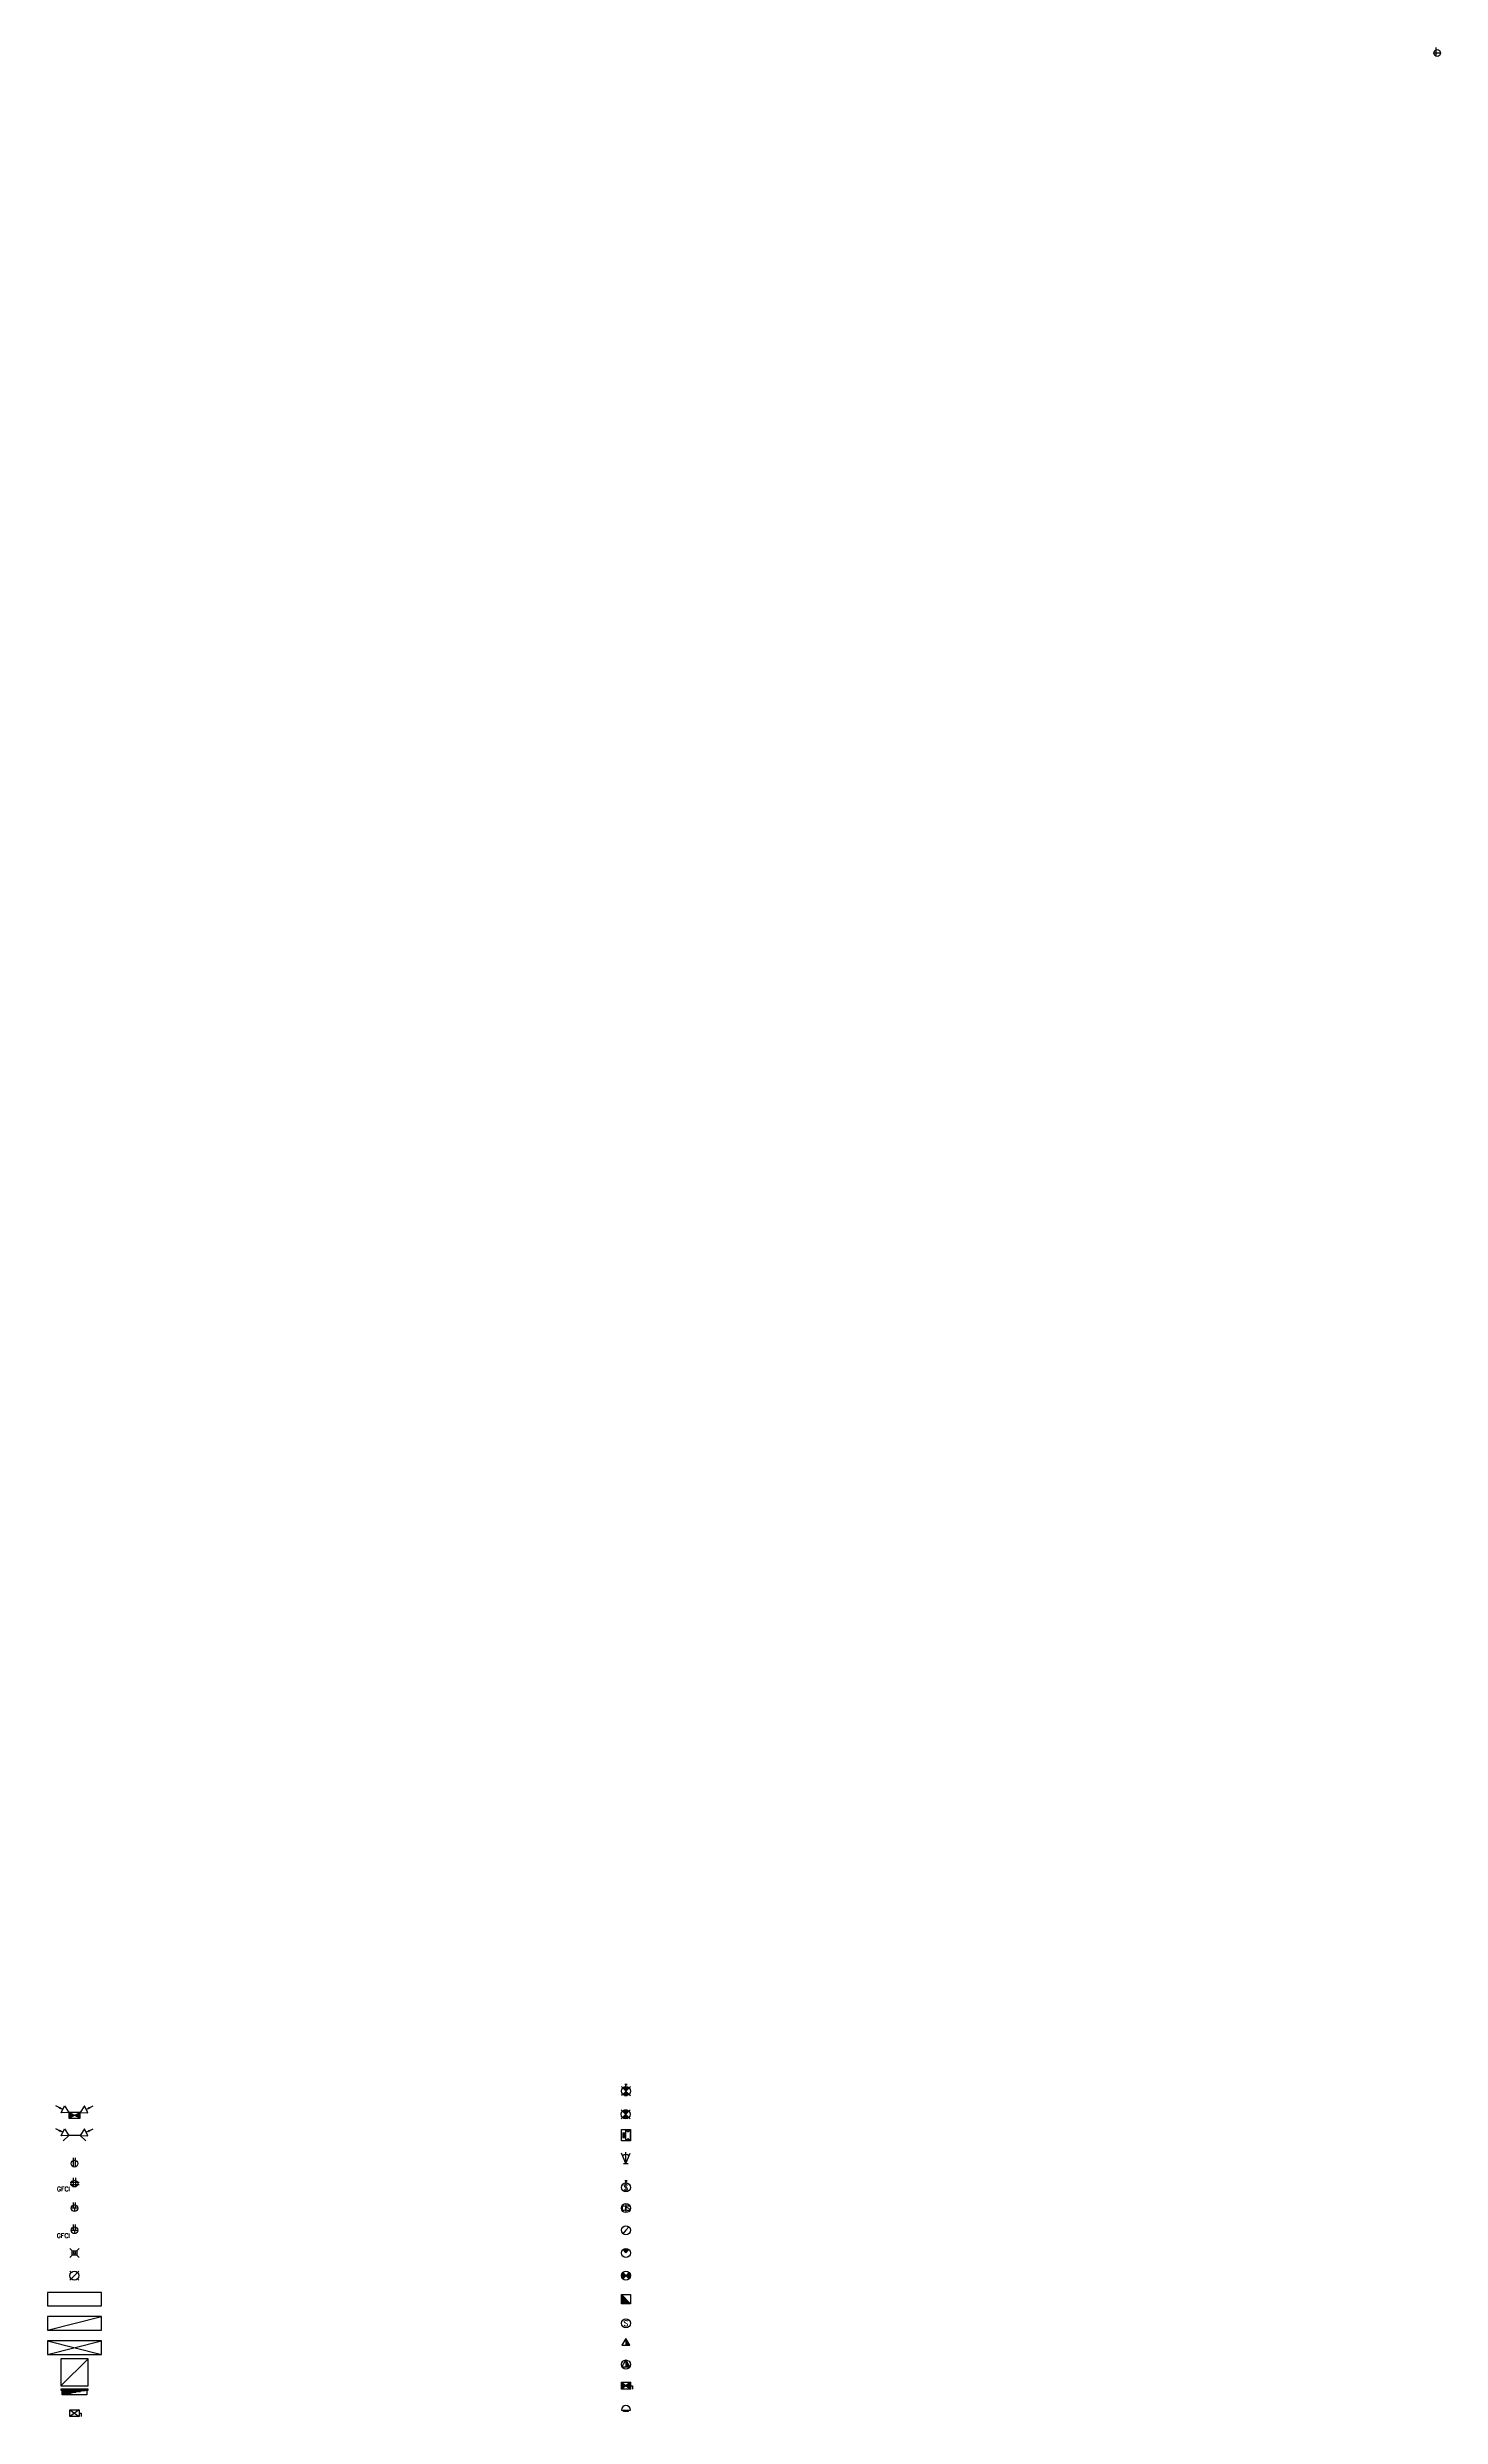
# Model space of a CAD drawing. Header units: millimetres. Extents: x 5414 to 278894, y 4264 to 146383.
# Drawn here: x 48295 to 79128, y 93933 to 146383 of the extents above; entities that cross this region are included whole.
import ezdxf
from ezdxf.enums import TextEntityAlignment as Align

# ---------------------------------------------------------------- set-up
doc = ezdxf.new("R2010")
doc.units = ezdxf.units.MM
doc.styles.add('ROMANS 100', font='romans.shx', dxfattribs={"height": 100})
doc.styles.add('ROMANS 125', font='romans.shx', dxfattribs={"height": 125})

# ---------------------------------------------------------------- blocks, each defined once
blk = doc.blocks.new('*U288')
for p, q in [((25, 0), (-25, 0)), ((0, 0), (0, -200)), ((0, -50), (0, 0)), ((0, 0), (25, 0)), ((0, -50), (0, -250))]:
    blk.add_line(p, q)
blk.add_circle((0, -150), 100)
at = {"style": 'ROMANS 125'}
blk.add_text('S', height=125, dxfattribs=at).set_placement((0, -150), align=Align.MIDDLE_CENTER)
at = {"style": 'ROMANS 100'}
for tag, p in [('SPECIAL', (1, -469)), ('CIRCUIT', (1, -234)), ('ROOM', (1, -359))]:
    blk.add_attdef(tag, text='', height=100, dxfattribs=at).set_placement(p, align=Align.TOP_CENTER)
blk = doc.blocks.new('*U274')
at = {"transparency": 33554687}
h = blk.add_hatch(dxfattribs=at)
h.set_pattern_fill('LINE', color=256, scale=150)
h.set_pattern_definition([(0, (0, 0), (0, 18.75), [])])
h.paths.add_polyline_path([(-71, 71), (0, 0), (71, 71, 0.414214)])
h.paths.add_polyline_path([(-71, -71, 0.414214), (71, -71), (0, 0)])
for p, q in [((-100, 100), (-71, 71)), ((71, 71), (-71, -71)), ((-71, 71), (71, -71)), ((25, 150), (-25, 150)), ((0, 100), (0, 150)), ((0, 150), (25, 150)), ((100, 100), (71, 71)), ((-71, -71), (-100, -100)), ((71, -71), (100, -100))]:
    blk.add_line(p, q)
blk.add_circle((0, 0), 100)
blk = doc.blocks.new('*U273')
at = {"transparency": 33554687}
h = blk.add_hatch(dxfattribs=at)
h.set_pattern_fill('LINE', color=256, scale=150)
h.set_pattern_definition([(0, (-22805.316, -22524.634), (0, 18.75), [])])
h.paths.add_polyline_path([(-125, 125), (-125, 0), (0, 62)])
h.paths.add_polyline_path([(125, 125), (0, 62), (125, 0)])
for p, q in [((-259, 192), (-411, 268)), ((125, 125), (-125, 125)), ((-125, 125), (-125, 0)), ((-125, 0), (125, 125)), ((125, 0), (-125, 125)), ((125, 0), (-125, 125)), ((-125, 0), (125, 0)), ((125, 0), (125, 125)), ((259, 192), (411, 268))]:
    blk.add_line(p, q)
for points in [[(-304, 214, 50, 0, 0), (-411, 268, 0, 0, 0)], [(304, 214, 50, 0, 0), (411, 268, 0, 0, 0)]]:
    blk.add_lwpolyline(points, format="xyseb")
for points in [[(-125, 125), (-298, 115), (-220, 270)], [(125, 125), (298, 115), (220, 270)]]:
    blk.add_lwpolyline(points, close=True)
at = {"style": 'ROMANS 100', "flags": 1}
for tag, p in [('BATTERYPACK', (5, -176)), ('SPECIAL', (15, -453)), ('ROOM', (15, -306))]:
    blk.add_attdef(tag, text='', height=100, dxfattribs=at).set_placement(p, align=Align.TOP_CENTER)
at = {"style": 'ROMANS 100'}
blk.add_attdef('CIRCUIT', text='', height=100, dxfattribs=at).set_placement((15, -40), align=Align.TOP_CENTER)
blk = doc.blocks.new('*U275')
for p, q in [((-259, 192), (-411, 268)), ((-125, 125), (-250, 0)), ((125, 125), (-125, 125)), ((125, 125), (250, 0)), ((259, 192), (411, 268))]:
    blk.add_line(p, q)
for points in [[(-304, 214, 50, 0, 0), (-411, 268, 0, 0, 0)], [(304, 214, 50, 0, 0), (411, 268, 0, 0, 0)]]:
    blk.add_lwpolyline(points, format="xyseb")
for points in [[(-125, 125), (-298, 115), (-220, 270)], [(125, 125), (298, 115), (220, 270)]]:
    blk.add_lwpolyline(points, close=True)
at = {"style": 'ROMANS 100', "flags": 1}
for tag, p in [('BATTERYPACK', (5, -176)), ('SPECIAL', (15, -453)), ('ROOM', (15, -306))]:
    blk.add_attdef(tag, text='', height=100, dxfattribs=at).set_placement(p, align=Align.TOP_CENTER)
at = {"style": 'ROMANS 100'}
blk.add_attdef('CIRCUIT', text='', height=100, dxfattribs=at).set_placement((15, -40), align=Align.TOP_CENTER)
blk = doc.blocks.new('*U11')
blk.add_line((100, -32), (-100, -32))
blk.add_lwpolyline([(50, -20), (-50, -20), (-50, 0), (50, 0)], close=True)
blk.add_arc((0, -32), 100, 180, 0)
at = {"style": 'ROMANS 100'}
blk.add_attdef('CIRCUIT', text='', height=100, dxfattribs=at).set_placement((1, -225), align=Align.TOP_CENTER)
at = {"style": 'ROMANS 100', "flags": 1}
for tag, p in [('ROOM', (1, -377)), ('SPECIAL', (1, -530))]:
    blk.add_attdef(tag, text='', height=100, dxfattribs=at).set_placement(p, align=Align.TOP_CENTER)
blk = doc.blocks.new('*U276')
at = {"rotation": 180}
blk.add_blockref('*U11', (0, 0), dxfattribs=at)
at = {"style": 'ROMANS 100'}
for tag, p in [('FIREZONE', (7, -17)), ('SPECIAL', (7, -273)), ('ROOM', (7, -141))]:
    blk.add_attdef(tag, text='', height=100, dxfattribs=at).set_placement(p, align=Align.TOP_CENTER)
blk = doc.blocks.new('*U278')
for p, q in [((0, 0), (-65, -76)), ((65, 76), (0, 0))]:
    blk.add_line(p, q)
blk.add_circle((0, 0), 100)
at = {"style": 'ROMANS 100'}
for tag, p in [('FIREZONE', (6, -128)), ('SPECIAL', (6, -363)), ('ROOM', (6, -253))]:
    blk.add_attdef(tag, text='', height=100, dxfattribs=at).set_placement(p, align=Align.TOP_CENTER)
blk = doc.blocks.new('*U279')
at = {"transparency": 33554687}
h = blk.add_hatch(color=256, dxfattribs=at)
h.dxf.hatch_style = 1
h.paths.add_polyline_path([(65, 76, 0.371601), (-65, 76), (0, 0)])
for p, q in [((0, 0), (-65, 76)), ((65, 76), (0, 0))]:
    blk.add_line(p, q)
blk.add_circle((0, 0), 100)
at = {"style": 'ROMANS 100', "flags": 1}
for tag, p in [('FIREZONE', (-6, -123)), ('SPECIAL', (6, -363)), ('ROOM', (6, -253))]:
    blk.add_attdef(tag, text='', height=100, dxfattribs=at).set_placement(p, align=Align.TOP_CENTER)
blk = doc.blocks.new('*U270')
at = {"transparency": 33554687}
h = blk.add_hatch(dxfattribs=at)
h.set_pattern_fill('LINE', color=256, scale=150)
h.set_pattern_definition([(0, (-23364.035, -21347.374), (0, 18.75), [])])
h.paths.add_polyline_path([(-100, -200), (100, -200), (-100, 0)])
for p, q in [((-100, 0), (100, 0)), ((-100, -200), (-100, 0)), ((-100, 0), (100, -200)), ((100, 0), (100, -200)), ((100, -200), (-100, -200))]:
    blk.add_line(p, q)
at = {"style": 'ROMANS 100'}
blk.add_attdef('FIREZONE', text='', height=100, dxfattribs=at).set_placement((3, -226), align=Align.TOP_CENTER)
at = {"style": 'ROMANS 100', "flags": 1}
for tag, p in [('SPECIAL', (3, -461)), ('ROOM', (3, -350))]:
    blk.add_attdef(tag, text='', height=100, dxfattribs=at).set_placement(p, align=Align.TOP_CENTER)
blk = doc.blocks.new('CEILING RECESSED SPEAKER')
blk.add_circle((0, 0), 100)
at = {"style": 'ROMANS 125'}
blk.add_text('S', height=125, dxfattribs=at).set_placement((0, 0), align=Align.MIDDLE_CENTER)
at = {"style": 'ROMANS 100'}
blk.add_attdef('FIREZONE', text='', height=100, dxfattribs=at).set_placement((8, -128), align=Align.TOP_CENTER)
at = {"style": 'ROMANS 100', "flags": 1}
for tag, p in [('SPECIAL', (8, -363)), ('ROOM', (8, -253))]:
    blk.add_attdef(tag, text='', height=100, dxfattribs=at).set_placement(p, align=Align.TOP_CENTER)
blk = doc.blocks.new('*U271')
for p, q in [((0, 0), (-96, 231)), ((-50, 0), (50, 0)), ((0, 0), (0, 250)), ((0, 0), (96, 231))]:
    blk.add_line(p, q)
blk.add_arc((0, 100), 100, 45, 135)
at = {"style": 'ROMANS 100', "flags": 1}
for tag, p in [('SPECIAL', (31, -274)), ('ROOM', (31, -164))]:
    blk.add_attdef(tag, text='', height=100, dxfattribs=at).set_placement(p, align=Align.TOP_CENTER)
at = {"style": 'ROMANS 100'}
blk.add_attdef('CIRCUIT', text='', height=100, dxfattribs=at).set_placement((31, -39), align=Align.TOP_CENTER)
blk = doc.blocks.new('*U272')
for p, q in [((-75, -75), (-25, -75)), ((-75, -100), (-25, -100)), ((-75, -125), (-25, -125)), ((-75, -150), (-25, -150)), ((-75, -175), (-25, -175)), ((0, -245), (0, -5)), ((0, -5), (95, -5)), ((95, -245), (0, -245)), ((15, -20), (5, -20)), ((15, -230), (5, -230)), ((15, -20), (15, -10)), ((15, -20), (48, -53)), ((15, -230), (48, -198)), ((15, -230), (15, -240)), ((80, -20), (48, -53)), ((80, -230), (48, -198)), ((80, -20), (80, -10)), ((80, -20), (90, -20)), ((80, -230), (80, -240)), ((80, -230), (90, -230)), ((95, -5), (95, -245))]:
    blk.add_line(p, q)
blk.add_lwpolyline([(100, 0), (100, -250), (-100, -250), (-100, 0)], close=True)
at = {"style": 'ROMANS 100'}
blk.add_attdef('FIREZONE', text='', height=100, dxfattribs=at).set_placement((8, -272), align=Align.TOP_CENTER)
at = {"style": 'ROMANS 100', "flags": 1}
for tag, p in [('SPECIAL', (8, -507)), ('ROOM', (8, -397))]:
    blk.add_attdef(tag, text='', height=100, dxfattribs=at).set_placement(p, align=Align.TOP_CENTER)
blk = doc.blocks.new('COMBINATION MAGNETIC STARTER')
at = {"transparency": 33554687}
h = blk.add_hatch(dxfattribs=at)
h.set_pattern_fill('LINE', color=256, scale=150)
h.set_pattern_definition([(0, (-23229.699, -19529.58), (0, 18.75), [])])
h.paths.add_polyline_path([(-100, 0), (-100, -150), (0, -75)])
h.paths.add_polyline_path([(0, -75), (100, -150), (100, 0)])
for p, q in [((-100, 0), (100, 0)), ((-100, -150), (-100, 0)), ((-100, 0), (100, -150)), ((100, 0), (-100, -150)), ((100, 0), (100, -150)), ((100, -150), (-100, -150)), ((100, -75), (150, -75)), ((150, -75), (150, -150))]:
    blk.add_line(p, q)
at = {"style": 'ROMANS 100', "flags": 1}
for tag, p in [('SPECIAL', (6, -306)), ('ROOM', (6, -178))]:
    blk.add_attdef(tag, text='', height=100, dxfattribs=at).set_placement(p, align=Align.TOP_CENTER)
blk = doc.blocks.new('RECESSED MOUNTED ELECTRICAL')
h = blk.add_hatch()
h.set_pattern_fill('LINE', color=256, scale=150)
h.set_pattern_definition([(0, (-2909.979, -7585.174), (0, 18.75), [])])
h.paths.add_polyline_path([(-275, 0), (-275, -100), (275, 0)])
for p, q in [((300, 25), (-300, 25)), ((-300, 25), (-300, 0)), ((-300, 0), (300, 0)), ((-275, 0), (275, 0)), ((-275, -100), (-275, 0)), ((275, 0), (-275, -100)), ((275, 0), (275, -100)), ((300, 0), (300, 25)), ((275, -100), (-275, -100))]:
    blk.add_line(p, q)
at = {"style": 'ROMANS 100', "flags": 1}
for tag, p in [('AMPERAGE', (0, -506)), ('CIRCUITS', (0, -266)), ('VOLTAGE', (0, -384)), ('ROOM', (0, -151)), ('SPECIAL', (0, -624))]:
    blk.add_attdef(tag, text='', height=100, dxfattribs=at).set_placement(p, align=Align.MIDDLE_CENTER)
blk = doc.blocks.new('*U269')
at = {"transparency": 33554687}
h = blk.add_hatch(color=256, dxfattribs=at)
h.dxf.hatch_style = 1
h.paths.add_polyline_path([(0, -150), (87, -150), (0, 0)])
blk.add_line((0, 0), (0, -150))
blk.add_lwpolyline([(0, 0), (-87, -150), (87, -150)], close=True)
at = {"style": 'ROMANS 100', "flags": 1}
for tag, p in [('SPECIAL', (8, -305)), ('ROOM', (8, -195))]:
    blk.add_attdef(tag, text='', height=100, dxfattribs=at).set_placement(p, align=Align.TOP_CENTER)
blk = doc.blocks.new('*U286')
at = {"transparency": 33554687}
h = blk.add_hatch(color=256, dxfattribs=at)
h.dxf.hatch_style = 1
h.paths.add_polyline_path([(0, 0), (0, -150), (87, -150)])
blk.add_line((0, 0), (0, -150))
blk.add_lwpolyline([(0, 0), (-87, -150), (87, -150)], close=True)
blk.add_circle((0, -100), 100)
at = {"style": 'ROMANS 100', "flags": 1}
for tag, p in [('SPECIAL', (8, -305)), ('ROOM', (8, -195))]:
    blk.add_attdef(tag, text='', height=100, dxfattribs=at).set_placement(p, align=Align.TOP_CENTER)
blk = doc.blocks.new('*U287')
for p, q in [((-25, -196), (-25, 0)), ((-25, -196), (-25, 0)), ((25, -196), (25, 0))]:
    blk.add_line(p, q)
blk.add_circle((0, -125), 75)
at = {"style": 'ROMANS 100', "flags": 1}
for tag, p in [('SPECIAL', (-4, -357)), ('ROOM', (-4, -247))]:
    blk.add_attdef(tag, text='', height=100, dxfattribs=at).set_placement(p, align=Align.TOP_CENTER)
at = {"style": 'ROMANS 100'}
blk.add_attdef('CIRCUIT', text='', height=100, dxfattribs=at).set_placement((-4, -122), align=Align.TOP_CENTER)
blk = doc.blocks.new('*U289')
for p, q in [((-25, -125), (-25, 0)), ((-25, -125), (-25, 0)), ((25, -125), (25, 0)), ((75, -125), (-75, -125)), ((0, -125), (0, -200))]:
    blk.add_line(p, q)
blk.add_circle((0, -125), 75)
at = {"style": 'ROMANS 100', "flags": 1}
for tag, p in [('SPECIAL', (-4, -357)), ('ROOM', (-4, -247))]:
    blk.add_attdef(tag, text='', height=100, dxfattribs=at).set_placement(p, align=Align.TOP_CENTER)
at = {"style": 'ROMANS 100'}
blk.add_attdef('CIRCUIT', text='', height=100, dxfattribs=at).set_placement((-4, -122), align=Align.TOP_CENTER)
blk = doc.blocks.new('*U290')
for p, q in [((-25, -125), (-25, 0)), ((25, -125), (25, 0)), ((-75, -125), (75, -125)), ((0, -125), (0, -200))]:
    blk.add_line(p, q)
blk.add_circle((0, -125), 75)
at = {"style": 'ROMANS 100'}
blk.add_text('GFCI', height=100, dxfattribs=at).set_placement((-100, -196), align=Align.TOP_RIGHT)
at = {"style": 'ROMANS 100', "flags": 1}
for tag, p in [('SPECIAL', (-4, -357)), ('ROOM', (-4, -247))]:
    blk.add_attdef(tag, text='', height=100, dxfattribs=at).set_placement(p, align=Align.TOP_CENTER)
at = {"style": 'ROMANS 100'}
blk.add_attdef('CIRCUIT', text='', height=100, dxfattribs=at).set_placement((-4, -122), align=Align.TOP_CENTER)
blk = doc.blocks.new('*U267')
for p, q in [((-100, 100), (-50, 50)), ((100, 100), (50, 50)), ((-50, -50), (-100, -100)), ((50, -50), (100, -100))]:
    blk.add_line(p, q)
blk.add_lwpolyline([(-50, 50), (50, 50), (50, -50), (-50, -50)], close=True)
blk.add_circle((0, 0), 25)
at = {"style": 'ROMANS 100', "flags": 1}
for tag, p in [('SPECIAL', (-4, -357)), ('ROOM', (-4, -247))]:
    blk.add_attdef(tag, text='', height=100, dxfattribs=at).set_placement(p, align=Align.TOP_CENTER)
at = {"style": 'ROMANS 100'}
blk.add_attdef('CIRCUIT', text='', height=100, dxfattribs=at).set_placement((-4, -122), align=Align.TOP_CENTER)
blk = doc.blocks.new('*U202')
for p, q in [((-100, 100), (-71, 71)), ((-100, 100), (-71, 71)), ((71, 71), (-71, -71)), ((100, 100), (71, 71)), ((100, 100), (71, 71)), ((-71, -71), (-100, -100)), ((-71, -71), (-100, -100)), ((71, -71), (100, -100)), ((71, -71), (100, -100))]:
    blk.add_line(p, q)
blk.add_circle((0, 0), 100)
blk.add_circle((0, 0), 100)
at = {"style": 'ROMANS 100'}
blk.add_attdef('CIRCUIT', text='', height=100, dxfattribs=at).set_placement((0, 0), align=Align.TOP_CENTER)
at = {"style": 'ROMANS 100', "flags": 1}
for tag, p in [('SPECIAL', (0, -235)), ('ROOM', (0, -125))]:
    blk.add_attdef(tag, text='', height=100, dxfattribs=at).set_placement(p, align=Align.TOP_CENTER)
blk = doc.blocks.new('*U280')
blk.add_lwpolyline([(0, -300), (1200, -300), (1200, 0), (0, 0)], close=True)
at = {"style": 'ROMANS 100'}
blk.add_attdef('CIRCUIT', text='', height=100, dxfattribs=at).set_placement((0, -46), align=Align.TOP_LEFT)
at = {"style": 'ROMANS 100', "flags": 1}
for tag, p in [('SPECIAL', (0, -351)), ('ROOM', (0, -198))]:
    blk.add_attdef(tag, text='', height=100, dxfattribs=at).set_placement(p, align=Align.TOP_LEFT)
blk = doc.blocks.new('*U146')
blk.add_line((0, -300), (1200, 0))
blk.add_lwpolyline([(0, -300), (1200, -300), (1200, 0), (0, 0)], close=True)
at = {"style": 'ROMANS 100'}
blk.add_attdef('CIRCUIT', text='', height=100, dxfattribs=at).set_placement((0, -46), align=Align.TOP_LEFT)
at = {"style": 'ROMANS 100', "flags": 1}
for tag, p in [('SPECIAL', (0, -351)), ('ROOM', (0, -198))]:
    blk.add_attdef(tag, text='', height=100, dxfattribs=at).set_placement(p, align=Align.TOP_LEFT)
blk = doc.blocks.new('*U191')
for p, q in [((0, -300), (1200, 0)), ((0, 0), (1200, -300))]:
    blk.add_line(p, q)
blk.add_lwpolyline([(0, -300), (1200, -300), (1200, 0), (0, 0)], close=True)
at = {"style": 'ROMANS 100'}
blk.add_attdef('CIRCUIT', text='', height=100, dxfattribs=at).set_placement((0, -46), align=Align.TOP_LEFT)
at = {"style": 'ROMANS 100', "flags": 1}
for tag, p in [('SPECIAL', (0, -351)), ('ROOM', (0, -198))]:
    blk.add_attdef(tag, text='', height=100, dxfattribs=at).set_placement(p, align=Align.TOP_LEFT)
blk = doc.blocks.new('*U144')
for p, q in [((0, 0), (0, -600)), ((600, 0), (0, 0)), ((600, 0), (0, -600)), ((600, -600), (600, 0)), ((0, -600), (600, -600))]:
    blk.add_line(p, q)
at = {"style": 'ROMANS 100'}
blk.add_attdef('CIRCUIT', text='', height=100, dxfattribs=at).set_placement((0, -46), align=Align.TOP_LEFT)
at = {"style": 'ROMANS 100', "flags": 1}
for tag, p in [('SPECIAL', (0, -351)), ('ROOM', (0, -198))]:
    blk.add_attdef(tag, text='', height=100, dxfattribs=at).set_placement(p, align=Align.TOP_LEFT)
blk = doc.blocks.new('FUSED DISCONNECT')
for p, q in [((-100, 0), (100, -150)), ((100, 0), (-100, -150)), ((100, -75), (150, -75)), ((150, -75), (150, -150))]:
    blk.add_line(p, q)
blk.add_lwpolyline([(-100, 0), (100, 0), (100, -150), (-100, -150)], close=True)
at = {"style": 'ROMANS 100', "flags": 1}
for tag, p in [('FUSESIZE', (0, -204)), ('SPECIAL', (0, -440)), ('ROOM', (0, -325))]:
    blk.add_attdef(tag, text='', height=100, dxfattribs=at).set_placement(p, align=Align.MIDDLE_CENTER)
blk = doc.blocks.new('*U284')
at = {"transparency": 33554687}
h = blk.add_hatch(dxfattribs=at)
h.set_pattern_fill('LINE', color=256, scale=150)
h.set_pattern_definition([(0, (0, 1e-14), (0, 18.75), [])])
h.paths.add_polyline_path([(-71, 71), (0, 0), (71, 71, 0.414214)])
h.paths.add_polyline_path([(-71, -71, 0.414214), (71, -71), (0, 0)])
for p, q in [((-100, 100), (-71, 71)), ((71, 71), (-71, -71)), ((-71, 71), (71, -71)), ((100, 100), (71, 71)), ((-71, -71), (-100, -100)), ((71, -71), (100, -100))]:
    blk.add_line(p, q)
blk.add_circle((0, 0), 100)
blk = doc.blocks.new('SMOKE ALARM & CO DETECTOR')
h = blk.add_hatch()
h.set_pattern_fill('LINE', color=256, scale=150)
h.set_pattern_definition([(0, (-3038.077, -8218.569), (0, 18.75), [])])
h.paths.add_polyline_path([(-71, 71, 0.198912), (-100, 0, 0.198912), (-71, -71), (0, 0)])
h.paths.add_polyline_path([(0, 0), (71, -71, 0.198912), (100, 0, 0.198912), (71, 71)])
for p, q in [((-71, 71), (71, -71)), ((71, 71), (-71, -71))]:
    blk.add_line(p, q)
blk.add_circle((0, 0), 100)
at = {"style": 'ROMANS 100'}
for tag, p in [('SPECIAL', (0, -389)), ('CIRCUIT', (0, -154)), ('ROOM', (0, -273))]:
    blk.add_attdef(tag, text='', height=100, dxfattribs=at).set_placement(p, align=Align.MIDDLE_CENTER)
blk = doc.blocks.new('OCCUPANCY SENSOR')
for q in [(0, -50), (0, -100)]:
    blk.add_line((0, 100), q)
blk.add_circle((0, 0), 100)
at = {"style": 'ROMANS 100'}
blk.add_text('OS', height=100, dxfattribs=at).set_placement((0, 0), align=Align.MIDDLE_CENTER)
at = {"style": 'ROMANS 100', "flags": 1}
for tag, p in [('SPECIAL', (1, -319)), ('ROOM', (1, -209))]:
    blk.add_attdef(tag, text='', height=100, dxfattribs=at).set_placement(p, align=Align.TOP_CENTER)
at = {"style": 'ROMANS 100'}
blk.add_attdef('CIRCUIT', text='', height=100, dxfattribs=at).set_placement((1, -84), align=Align.TOP_CENTER)
blk = doc.blocks.new('*U285')
for p, q in [((30232, 47041), (30082, 47041)), ((30132, 46970), (30132, 47166)), ((30132, 46970), (30132, 47166)), ((-25, -196), (-25, 0)), ((25, -196), (25, 0)), ((100, -100), (-100, -100)), ((100, -150), (-100, -150))]:
    blk.add_line(p, q)
for centre in [(30156, 47041), (0, -125)]:
    blk.add_circle(centre, 75)
at = {"style": 'ROMANS 100'}
blk.add_text('GFCI', height=100, dxfattribs=at).set_placement((-100, -196), align=Align.TOP_RIGHT)
at = {"style": 'ROMANS 100', "flags": 1}
for tag, p in [('SPECIAL', (-4, -357)), ('ROOM', (-4, -247))]:
    blk.add_attdef(tag, text='', height=100, dxfattribs=at).set_placement(p, align=Align.TOP_CENTER)
at = {"style": 'ROMANS 100'}
blk.add_attdef('CIRCUIT', text='', height=100, dxfattribs=at).set_placement((-4, -122), align=Align.TOP_CENTER)

msp = doc.modelspace()

# ---------------------------------------------------------------- block references
for name, p in [('*U285', (48896.7, 99217.5)), ('*U274', (61097.5, 101139)), ('*U273', (48895.1, 100542.6)), ('*U284', (61092.8, 100627.1)), ('*U275', (48895.1, 100035.4)), ('*U272', (61097.5, 100288.5)), ('*U287', (48895.1, 99659.4)), ('*U271', (61097.5, 99534.4)), ('*U288', (61097.5, 99156.4)), ('*U289', (48895.1, 98673.6)), ('OCCUPANCY SENSOR', (61097.5, 98548.6)), ('*U290', (48895.1, 98184.4)), ('*U278', (61097.5, 98059.4)), ('*U279', (61097.5, 97556)), ('*U202', (48893.3, 97055.7)), ('SMOKE ALARM & CO DETECTOR', (61097.5, 97055.7)), ('*U280', (48295.1, 96683.5)), ('*U270', (61097.5, 96633.5)), ('*U146', (48295.1, 96149)), ('CEILING RECESSED SPEAKER', (61097.5, 95999)), ('*U191', (48295.1, 95611)), ('*U269', (61097.5, 95662)), ('*U144', (48595.1, 95214.5)), ('*U286', (61097.5, 95187)), ('RECESSED MOUNTED ELECTRICAL', (48895.1, 94516)), ('COMBINATION MAGNETIC STARTER', (61097.5, 94693)), ('FUSED DISCONNECT', (48895.1, 94083.5)), ('*U276', (61097.5, 94047.5))]:
    msp.add_blockref(name, p)
at = {"rotation": 180}
msp.add_blockref('*U267', (48895.1, 97556), dxfattribs=at)

doc.saveas('drawing.dxf')
